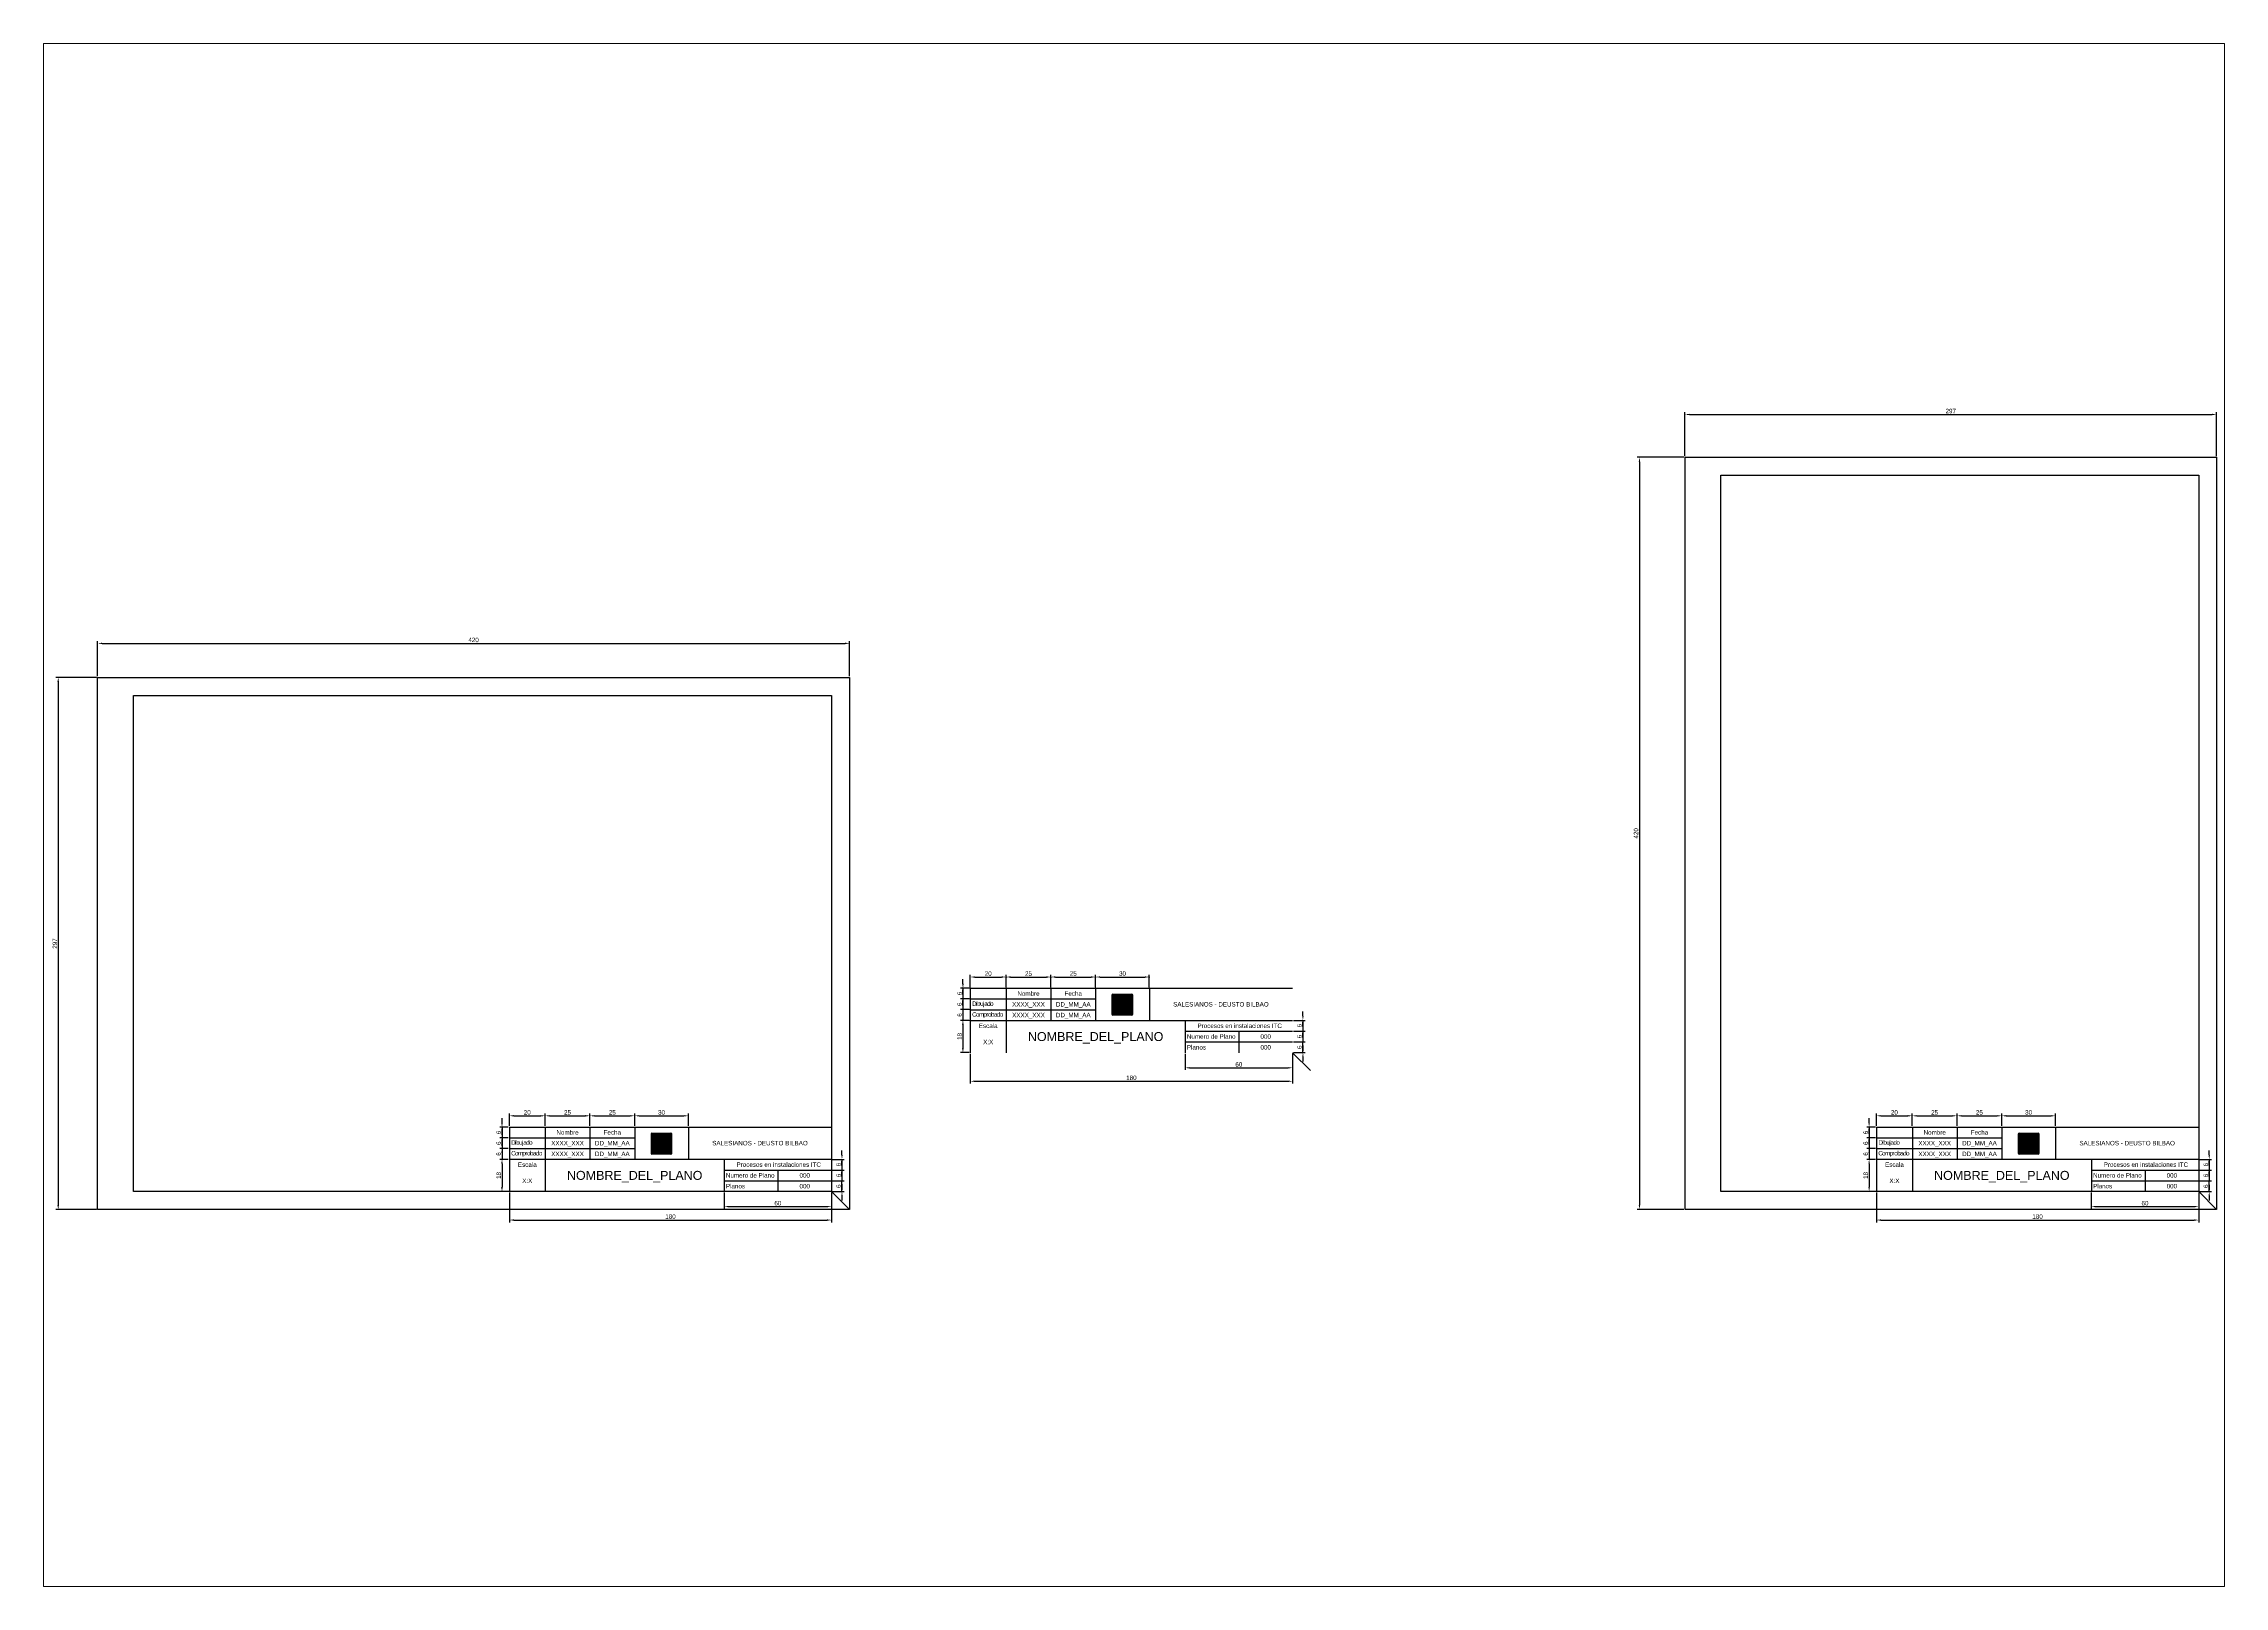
# Paper-space layout 'Presentación1' of a CAD drawing. Header units: millimetres. Extents: x 30 to 267, y 21 to 189.
# The model-space entities are those that its viewports show. They can reach past a viewport. Long polylines and large blocks are cut down to what shows.
import ezdxf
from ezdxf.enums import TextEntityAlignment as Align

# ---------------------------------------------------------------- set-up
doc = ezdxf.new("R2010")
doc.units = ezdxf.units.MM
for name, color, linetype in [('Atributos', 7, 'Continuous'), ('Cajetin', 7, 'Continuous'), ('Cotas', 6, 'Continuous'), ('Logo_SD', 1, 'Continuous'), ('Marco', 7, 'Continuous'), ('Texto_1', 7, 'Continuous'), ('Texto_2', 7, 'Continuous')]:
    doc.layers.add(name, color=color, linetype=linetype)
doc.layers.add('NoImprimir', color=7, linetype='Continuous', plot=False)
doc.styles.get("Standard").update_dxf_attribs({"font": 'arial.ttf'})
doc.dimstyles.new('ISO-25', dxfattribs={"dimtxt": 2.5, "dimasz": 2.5, "dimexe": 1.25, "dimexo": 0.625, "dimtad": 1, "dimtxsty": 'Standard', "dimcen": 2.5, "dimadec": 0, "dimazin": 0, "dimtfac": 1, "dimtmove": 0, "dimatfit": 3, "dimfxl": 1, "dimarcsym": 0})

# ---------------------------------------------------------------- blocks, each defined once
blk = doc.blocks.new('*D0')
at = {"layer": 'Cotas', "color": 0, "lineweight": -2, "transparency": 16777216}
for p, q in [((2316.8, 1815.5), (2316.8, 1818)), ((2320.3, 1813), (2315.5, 1813)), ((2320.3, 1807), (2315.5, 1807)), ((2316.8, 1813), (2316.8, 1807)), ((2316.8, 1804.5), (2316.8, 1802))]:
    blk.add_line(p, q, dxfattribs=at)
at = {"layer": 'Cotas', "color": 0, "transparency": 16777216}
for points in [[(2316.3, 1815.5), (2317.2, 1815.5), (2316.8, 1813)], [(2316.3, 1804.5), (2317.2, 1804.5), (2316.8, 1807)]]:
    blk.add_solid(points, dxfattribs=at)
at = {"layer": 'Texto_1', "color": 0, "transparency": 16777216}
for p in [(2316.8, 1807), (2320.9, 1813), (2320.9, 1807)]:
    blk.add_point(p, dxfattribs=at)
at = {"layer": 'Cotas', "color": 0, "transparency": 16777216, "insert": (2314.9, 1810), "char_height": 2.5, "attachment_point": 5, "rotation": 90}
blk.add_mtext('6', dxfattribs=at)
blk = doc.blocks.new('*D1')
at = {"layer": 'Cotas', "color": 0, "lineweight": -2, "transparency": 16777216}
for p, q in [((2320.3, 1807), (2315.5, 1807)), ((2316.8, 1809.5), (2316.8, 1812)), ((2316.8, 1807), (2316.8, 1801)), ((2320.3, 1801), (2315.5, 1801)), ((2316.8, 1798.5), (2316.8, 1796))]:
    blk.add_line(p, q, dxfattribs=at)
at = {"layer": 'Cotas', "color": 0, "transparency": 16777216}
for points in [[(2316.3, 1809.5), (2317.2, 1809.5), (2316.8, 1807)], [(2316.3, 1798.5), (2317.2, 1798.5), (2316.8, 1801)]]:
    blk.add_solid(points, dxfattribs=at)
at = {"layer": 'Texto_1', "color": 0, "transparency": 16777216}
for p in [(2320.9, 1807), (2316.8, 1801), (2320.9, 1801)]:
    blk.add_point(p, dxfattribs=at)
at = {"layer": 'Cotas', "color": 0, "transparency": 16777216, "insert": (2314.9, 1804), "char_height": 2.5, "attachment_point": 5, "rotation": 90}
blk.add_mtext('6', dxfattribs=at)
blk = doc.blocks.new('*D2')
at = {"layer": 'Cotas', "color": 0, "lineweight": -2, "transparency": 16777216}
for p, q in [((2316.8, 1803.5), (2316.8, 1806)), ((2320.3, 1801), (2315.5, 1801)), ((2320.3, 1795), (2315.5, 1795)), ((2316.8, 1801), (2316.8, 1795)), ((2316.8, 1792.5), (2316.8, 1790))]:
    blk.add_line(p, q, dxfattribs=at)
at = {"layer": 'Cotas', "color": 0, "transparency": 16777216}
for points in [[(2316.3, 1803.5), (2317.2, 1803.5), (2316.8, 1801)], [(2316.3, 1792.5), (2317.2, 1792.5), (2316.8, 1795)]]:
    blk.add_solid(points, dxfattribs=at)
at = {"layer": 'Texto_1', "color": 0, "transparency": 16777216}
for p in [(2316.8, 1795), (2320.9, 1801), (2320.9, 1795)]:
    blk.add_point(p, dxfattribs=at)
at = {"layer": 'Cotas', "color": 0, "transparency": 16777216, "insert": (2314.9, 1798), "char_height": 2.5, "attachment_point": 5, "rotation": 90}
blk.add_mtext('6', dxfattribs=at)
blk = doc.blocks.new('*D3')
at = {"layer": 'Cotas', "color": 0, "lineweight": -2, "transparency": 16777216}
for p, q in [((2320.9, 1813.6), (2320.9, 1820.5)), ((2323.4, 1819.2), (2338.4, 1819.2)), ((2340.9, 1813.6), (2340.9, 1820.5))]:
    blk.add_line(p, q, dxfattribs=at)
at = {"layer": 'Cotas', "color": 0, "transparency": 16777216}
for points in [[(2323.4, 1819.6), (2323.4, 1818.8), (2320.9, 1819.2)], [(2338.4, 1819.6), (2338.4, 1818.8), (2340.9, 1819.2)]]:
    blk.add_solid(points, dxfattribs=at)
at = {"layer": 'Texto_1', "color": 0, "transparency": 16777216}
for p in [(2340.9, 1819.2), (2320.9, 1813), (2340.9, 1813)]:
    blk.add_point(p, dxfattribs=at)
at = {"layer": 'Cotas', "color": 0, "transparency": 16777216, "insert": (2330.9, 1821.1), "char_height": 2.5, "attachment_point": 5}
blk.add_mtext('20', dxfattribs=at)
blk = doc.blocks.new('*D4')
at = {"layer": 'Cotas', "color": 0, "lineweight": -2, "transparency": 16777216}
for p, q in [((2340.9, 1813.6), (2340.9, 1820.5)), ((2343.4, 1819.2), (2363.4, 1819.2)), ((2365.9, 1813.6), (2365.9, 1820.5))]:
    blk.add_line(p, q, dxfattribs=at)
at = {"layer": 'Cotas', "color": 0, "transparency": 16777216}
for points in [[(2343.4, 1819.6), (2343.4, 1818.8), (2340.9, 1819.2)], [(2363.4, 1819.6), (2363.4, 1818.8), (2365.9, 1819.2)]]:
    blk.add_solid(points, dxfattribs=at)
at = {"layer": 'Texto_1', "color": 0, "transparency": 16777216}
for p in [(2365.9, 1819.2), (2340.9, 1813), (2365.9, 1813)]:
    blk.add_point(p, dxfattribs=at)
at = {"layer": 'Cotas', "color": 0, "transparency": 16777216, "insert": (2353.4, 1821.1), "char_height": 2.5, "attachment_point": 5}
blk.add_mtext('25', dxfattribs=at)
blk = doc.blocks.new('*D5')
at = {"layer": 'Cotas', "color": 0, "lineweight": -2, "transparency": 16777216}
for p, q in [((2365.9, 1813.6), (2365.9, 1820.5)), ((2368.4, 1819.2), (2388.4, 1819.2)), ((2390.9, 1813.6), (2390.9, 1820.5))]:
    blk.add_line(p, q, dxfattribs=at)
at = {"layer": 'Cotas', "color": 0, "transparency": 16777216}
for points in [[(2368.4, 1819.6), (2368.4, 1818.8), (2365.9, 1819.2)], [(2388.4, 1819.6), (2388.4, 1818.8), (2390.9, 1819.2)]]:
    blk.add_solid(points, dxfattribs=at)
at = {"layer": 'Texto_1', "color": 0, "transparency": 16777216}
for p in [(2390.9, 1819.2), (2365.9, 1813), (2390.9, 1813)]:
    blk.add_point(p, dxfattribs=at)
at = {"layer": 'Cotas', "color": 0, "transparency": 16777216, "insert": (2378.4, 1821.1), "char_height": 2.5, "attachment_point": 5}
blk.add_mtext('25', dxfattribs=at)
blk = doc.blocks.new('*D6')
at = {"layer": 'Cotas', "color": 0, "lineweight": -2, "transparency": 16777216}
for p, q in [((2390.9, 1813.6), (2390.9, 1820.5)), ((2393.4, 1819.2), (2418.4, 1819.2)), ((2420.9, 1813.6), (2420.9, 1820.5))]:
    blk.add_line(p, q, dxfattribs=at)
at = {"layer": 'Cotas', "color": 0, "transparency": 16777216}
for points in [[(2393.4, 1819.6), (2393.4, 1818.8), (2390.9, 1819.2)], [(2418.4, 1819.6), (2418.4, 1818.8), (2420.9, 1819.2)]]:
    blk.add_solid(points, dxfattribs=at)
at = {"layer": 'Texto_1', "color": 0, "transparency": 16777216}
for p in [(2420.9, 1819.2), (2390.9, 1813), (2420.9, 1813)]:
    blk.add_point(p, dxfattribs=at)
at = {"layer": 'Cotas', "color": 0, "transparency": 16777216, "insert": (2405.9, 1821.1), "char_height": 2.5, "attachment_point": 5}
blk.add_mtext('30', dxfattribs=at)
blk = doc.blocks.new('*D7')
at = {"layer": 'Cotas', "color": 0, "lineweight": -2, "transparency": 16777216}
for p, q in [((2320.3, 1795), (2315.5, 1795)), ((2316.8, 1792.5), (2316.8, 1779.5)), ((2320.3, 1777), (2315.5, 1777))]:
    blk.add_line(p, q, dxfattribs=at)
at = {"layer": 'Cotas', "color": 0, "transparency": 16777216}
for points in [[(2316.3, 1792.5), (2317.2, 1792.5), (2316.8, 1795)], [(2316.3, 1779.5), (2317.2, 1779.5), (2316.8, 1777)]]:
    blk.add_solid(points, dxfattribs=at)
at = {"layer": 'Defpoints', "color": 0, "transparency": 16777216}
for p in [(2320.9, 1795), (2316.8, 1777), (2320.9, 1777)]:
    blk.add_point(p, dxfattribs=at)
at = {"layer": 'Cotas', "color": 0, "transparency": 16777216, "insert": (2314.9, 1786), "char_height": 2.5, "attachment_point": 5, "rotation": 90}
blk.add_mtext('18', dxfattribs=at)
blk = doc.blocks.new('*D8')
at = {"layer": 'Cotas', "color": 0, "lineweight": -2, "transparency": 16777216}
for p, q in [((2320.9, 1776.3), (2320.9, 1759.7)), ((2500.9, 1776.3), (2500.9, 1759.7)), ((2323.4, 1761), (2498.4, 1761))]:
    blk.add_line(p, q, dxfattribs=at)
at = {"layer": 'Cotas', "color": 0, "transparency": 16777216}
for points in [[(2323.4, 1761.4), (2323.4, 1760.6), (2320.9, 1761)], [(2498.4, 1761.4), (2498.4, 1760.6), (2500.9, 1761)]]:
    blk.add_solid(points, dxfattribs=at)
at = {"layer": 'Defpoints', "color": 0, "transparency": 16777216}
for p in [(2320.9, 1777), (2500.9, 1777), (2500.9, 1761)]:
    blk.add_point(p, dxfattribs=at)
at = {"layer": 'Cotas', "color": 0, "transparency": 16777216, "insert": (2410.9, 1762.9), "char_height": 2.5, "attachment_point": 5}
blk.add_mtext('180', dxfattribs=at)
blk = doc.blocks.new('*D9')
at = {"layer": 'Cotas', "color": 0, "lineweight": -2, "transparency": 16777216}
for p, q in [((2440.9, 1776.3), (2440.9, 1767.3)), ((2443.4, 1768.5), (2498.4, 1768.5)), ((2500.9, 1776.3), (2500.9, 1767.3))]:
    blk.add_line(p, q, dxfattribs=at)
at = {"layer": 'Cotas', "color": 0, "transparency": 16777216}
for points in [[(2443.4, 1768.9), (2443.4, 1768.1), (2440.9, 1768.5)], [(2498.4, 1768.9), (2498.4, 1768.1), (2500.9, 1768.5)]]:
    blk.add_solid(points, dxfattribs=at)
at = {"layer": 'Defpoints', "color": 0, "transparency": 16777216}
for p in [(2440.9, 1777), (2500.9, 1777), (2500.9, 1768.5)]:
    blk.add_point(p, dxfattribs=at)
at = {"layer": 'Cotas', "color": 0, "transparency": 16777216, "insert": (2470.9, 1770.4), "char_height": 2.5, "attachment_point": 5}
blk.add_mtext('60', dxfattribs=at)
blk = doc.blocks.new('*D10')
at = {"layer": 'Cotas', "color": 0, "lineweight": -2, "transparency": 16777216}
for p, q in [((2501.5, 1783), (2508, 1783)), ((2506.7, 1785.5), (2506.7, 1788)), ((2506.7, 1777), (2506.7, 1783)), ((2501.5, 1777), (2508, 1777)), ((2506.7, 1774.5), (2506.7, 1772))]:
    blk.add_line(p, q, dxfattribs=at)
at = {"layer": 'Cotas', "color": 0, "transparency": 16777216}
for points in [[(2506.3, 1785.5), (2507.1, 1785.5), (2506.7, 1783)], [(2506.3, 1774.5), (2507.1, 1774.5), (2506.7, 1777)]]:
    blk.add_solid(points, dxfattribs=at)
at = {"layer": 'Defpoints', "color": 0, "transparency": 16777216}
for p in [(2500.9, 1783), (2506.7, 1783), (2500.9, 1777)]:
    blk.add_point(p, dxfattribs=at)
at = {"layer": 'Cotas', "color": 0, "transparency": 16777216, "insert": (2504.8, 1780), "char_height": 2.5, "attachment_point": 5, "rotation": 90}
blk.add_mtext('6', dxfattribs=at)
blk = doc.blocks.new('*D11')
at = {"layer": 'Cotas', "color": 0, "lineweight": -2, "transparency": 16777216}
for p, q in [((2506.7, 1791.5), (2506.7, 1794)), ((2501.5, 1789), (2508, 1789)), ((2501.5, 1783), (2508, 1783)), ((2506.7, 1789), (2506.7, 1783)), ((2506.7, 1780.5), (2506.7, 1778))]:
    blk.add_line(p, q, dxfattribs=at)
at = {"layer": 'Cotas', "color": 0, "transparency": 16777216}
for points in [[(2506.3, 1791.5), (2507.1, 1791.5), (2506.7, 1789)], [(2506.3, 1780.5), (2507.1, 1780.5), (2506.7, 1783)]]:
    blk.add_solid(points, dxfattribs=at)
at = {"layer": 'Defpoints', "color": 0, "transparency": 16777216}
for p in [(2500.9, 1789), (2500.9, 1783), (2506.7, 1783)]:
    blk.add_point(p, dxfattribs=at)
at = {"layer": 'Cotas', "color": 0, "transparency": 16777216, "insert": (2504.8, 1786), "char_height": 2.5, "attachment_point": 5, "rotation": 90}
blk.add_mtext('6', dxfattribs=at)
blk = doc.blocks.new('*D12')
at = {"layer": 'Cotas', "color": 0, "lineweight": -2, "transparency": 16777216}
for p, q in [((2501.5, 1795), (2508, 1795)), ((2506.7, 1797.5), (2506.7, 1800)), ((2506.7, 1795), (2506.7, 1789)), ((2501.5, 1789), (2508, 1789)), ((2506.7, 1786.5), (2506.7, 1784))]:
    blk.add_line(p, q, dxfattribs=at)
at = {"layer": 'Cotas', "color": 0, "transparency": 16777216}
for points in [[(2506.3, 1797.5), (2507.1, 1797.5), (2506.7, 1795)], [(2506.3, 1786.5), (2507.1, 1786.5), (2506.7, 1789)]]:
    blk.add_solid(points, dxfattribs=at)
at = {"layer": 'Defpoints', "color": 0, "transparency": 16777216}
for p in [(2500.9, 1795), (2500.9, 1789), (2506.7, 1789)]:
    blk.add_point(p, dxfattribs=at)
at = {"layer": 'Cotas', "color": 0, "transparency": 16777216, "insert": (2504.8, 1792), "char_height": 2.5, "attachment_point": 5, "rotation": 90}
blk.add_mtext('6', dxfattribs=at)
blk = doc.blocks.new('*D35')
at = {"layer": 'Cotas', "color": 0, "lineweight": -2, "transparency": 16777216}
for p, q in [((2062.8, 1735.4), (2058, 1735.4)), ((2059.3, 1737.9), (2059.3, 1740.4)), ((2059.3, 1735.4), (2059.3, 1729.4)), ((2062.8, 1729.4), (2058, 1729.4)), ((2059.3, 1726.9), (2059.3, 1724.4))]:
    blk.add_line(p, q, dxfattribs=at)
at = {"layer": 'Cotas', "color": 0, "transparency": 16777216}
for points in [[(2058.8, 1737.9), (2059.7, 1737.9), (2059.3, 1735.4)], [(2058.8, 1726.9), (2059.7, 1726.9), (2059.3, 1729.4)]]:
    blk.add_solid(points, dxfattribs=at)
at = {"layer": 'Defpoints', "color": 0, "transparency": 16777216}
for p in [(2063.4, 1735.4), (2059.3, 1729.4), (2063.4, 1729.4)]:
    blk.add_point(p, dxfattribs=at)
at = {"layer": 'Cotas', "color": 0, "transparency": 16777216, "insert": (2057.4, 1732.4), "char_height": 2.5, "attachment_point": 5, "rotation": 90}
blk.add_mtext('6', dxfattribs=at)
blk = doc.blocks.new('*D36')
at = {"layer": 'Cotas', "color": 0, "lineweight": -2, "transparency": 16777216}
for p, q in [((2059.3, 1731.9), (2059.3, 1734.4)), ((2062.8, 1729.4), (2058, 1729.4)), ((2062.8, 1723.4), (2058, 1723.4)), ((2059.3, 1729.4), (2059.3, 1723.4)), ((2059.3, 1720.9), (2059.3, 1718.4))]:
    blk.add_line(p, q, dxfattribs=at)
at = {"layer": 'Cotas', "color": 0, "transparency": 16777216}
for points in [[(2058.8, 1731.9), (2059.7, 1731.9), (2059.3, 1729.4)], [(2058.8, 1720.9), (2059.7, 1720.9), (2059.3, 1723.4)]]:
    blk.add_solid(points, dxfattribs=at)
at = {"layer": 'Defpoints', "color": 0, "transparency": 16777216}
for p in [(2059.3, 1723.4), (2063.4, 1729.4), (2063.4, 1723.4)]:
    blk.add_point(p, dxfattribs=at)
at = {"layer": 'Cotas', "color": 0, "transparency": 16777216, "insert": (2057.4, 1726.4), "char_height": 2.5, "attachment_point": 5, "rotation": 90}
blk.add_mtext('6', dxfattribs=at)
blk = doc.blocks.new('*D37')
at = {"layer": 'Cotas', "color": 0, "lineweight": -2, "transparency": 16777216}
for p, q in [((2062.8, 1723.4), (2058, 1723.4)), ((2059.3, 1725.9), (2059.3, 1728.4)), ((2059.3, 1723.4), (2059.3, 1717.4)), ((2062.8, 1717.4), (2058, 1717.4)), ((2059.3, 1714.9), (2059.3, 1712.4))]:
    blk.add_line(p, q, dxfattribs=at)
at = {"layer": 'Cotas', "color": 0, "transparency": 16777216}
for points in [[(2058.8, 1725.9), (2059.7, 1725.9), (2059.3, 1723.4)], [(2058.8, 1714.9), (2059.7, 1714.9), (2059.3, 1717.4)]]:
    blk.add_solid(points, dxfattribs=at)
at = {"layer": 'Defpoints', "color": 0, "transparency": 16777216}
for p in [(2063.4, 1723.4), (2059.3, 1717.4), (2063.4, 1717.4)]:
    blk.add_point(p, dxfattribs=at)
at = {"layer": 'Cotas', "color": 0, "transparency": 16777216, "insert": (2057.4, 1720.4), "char_height": 2.5, "attachment_point": 5, "rotation": 90}
blk.add_mtext('6', dxfattribs=at)
blk = doc.blocks.new('*D38')
at = {"layer": 'Cotas', "color": 0, "lineweight": -2, "transparency": 16777216}
for p, q in [((2063.4, 1736.1), (2063.4, 1742.9)), ((2083.4, 1736.1), (2083.4, 1742.9)), ((2065.9, 1741.7), (2080.9, 1741.7))]:
    blk.add_line(p, q, dxfattribs=at)
at = {"layer": 'Cotas', "color": 0, "transparency": 16777216}
for points in [[(2065.9, 1742.1), (2065.9, 1741.3), (2063.4, 1741.7)], [(2080.9, 1742.1), (2080.9, 1741.3), (2083.4, 1741.7)]]:
    blk.add_solid(points, dxfattribs=at)
at = {"layer": 'Defpoints', "color": 0, "transparency": 16777216}
for p in [(2063.4, 1735.4), (2083.4, 1741.7), (2083.4, 1735.4)]:
    blk.add_point(p, dxfattribs=at)
at = {"layer": 'Cotas', "color": 0, "transparency": 16777216, "insert": (2073.4, 1743.6), "char_height": 2.5, "attachment_point": 5}
blk.add_mtext('20', dxfattribs=at)
blk = doc.blocks.new('*D32')
at = {"layer": 'Cotas', "color": 0, "lineweight": -2, "transparency": 16777216}
for p, q in [((2083.4, 1736.1), (2083.4, 1742.9)), ((2108.4, 1736.1), (2108.4, 1742.9)), ((2085.9, 1741.7), (2105.9, 1741.7))]:
    blk.add_line(p, q, dxfattribs=at)
at = {"layer": 'Cotas', "color": 0, "transparency": 16777216}
for points in [[(2085.9, 1742.1), (2085.9, 1741.3), (2083.4, 1741.7)], [(2105.9, 1742.1), (2105.9, 1741.3), (2108.4, 1741.7)]]:
    blk.add_solid(points, dxfattribs=at)
at = {"layer": 'Defpoints', "color": 0, "transparency": 16777216}
for p in [(2083.4, 1735.4), (2108.4, 1741.7), (2108.4, 1735.4)]:
    blk.add_point(p, dxfattribs=at)
at = {"layer": 'Cotas', "color": 0, "transparency": 16777216, "insert": (2095.9, 1743.6), "char_height": 2.5, "attachment_point": 5}
blk.add_mtext('25', dxfattribs=at)
blk = doc.blocks.new('*D33')
at = {"layer": 'Cotas', "color": 0, "lineweight": -2, "transparency": 16777216}
for p, q in [((2108.4, 1736.1), (2108.4, 1742.9)), ((2133.4, 1736.1), (2133.4, 1742.9)), ((2110.9, 1741.7), (2130.9, 1741.7))]:
    blk.add_line(p, q, dxfattribs=at)
at = {"layer": 'Cotas', "color": 0, "transparency": 16777216}
for points in [[(2110.9, 1742.1), (2110.9, 1741.3), (2108.4, 1741.7)], [(2130.9, 1742.1), (2130.9, 1741.3), (2133.4, 1741.7)]]:
    blk.add_solid(points, dxfattribs=at)
at = {"layer": 'Defpoints', "color": 0, "transparency": 16777216}
for p in [(2108.4, 1735.4), (2133.4, 1741.7), (2133.4, 1735.4)]:
    blk.add_point(p, dxfattribs=at)
at = {"layer": 'Cotas', "color": 0, "transparency": 16777216, "insert": (2120.9, 1743.6), "char_height": 2.5, "attachment_point": 5}
blk.add_mtext('25', dxfattribs=at)
blk = doc.blocks.new('*D34')
at = {"layer": 'Cotas', "color": 0, "lineweight": -2, "transparency": 16777216}
for p, q in [((2133.4, 1736.1), (2133.4, 1742.9)), ((2163.4, 1736.1), (2163.4, 1742.9)), ((2135.9, 1741.7), (2160.9, 1741.7))]:
    blk.add_line(p, q, dxfattribs=at)
at = {"layer": 'Cotas', "color": 0, "transparency": 16777216}
for points in [[(2135.9, 1742.1), (2135.9, 1741.3), (2133.4, 1741.7)], [(2160.9, 1742.1), (2160.9, 1741.3), (2163.4, 1741.7)]]:
    blk.add_solid(points, dxfattribs=at)
at = {"layer": 'Defpoints', "color": 0, "transparency": 16777216}
for p in [(2133.4, 1735.4), (2163.4, 1741.7), (2163.4, 1735.4)]:
    blk.add_point(p, dxfattribs=at)
at = {"layer": 'Cotas', "color": 0, "transparency": 16777216, "insert": (2148.4, 1743.6), "char_height": 2.5, "attachment_point": 5}
blk.add_mtext('30', dxfattribs=at)
blk = doc.blocks.new('*D26')
at = {"layer": 'Cotas', "color": 0, "lineweight": -2, "transparency": 16777216}
for p, q in [((2062.8, 1717.4), (2058, 1717.4)), ((2059.3, 1714.9), (2059.3, 1701.9)), ((2062.8, 1699.4), (2058, 1699.4))]:
    blk.add_line(p, q, dxfattribs=at)
at = {"layer": 'Cotas', "color": 0, "transparency": 16777216}
for points in [[(2058.8, 1714.9), (2059.7, 1714.9), (2059.3, 1717.4)], [(2058.8, 1701.9), (2059.7, 1701.9), (2059.3, 1699.4)]]:
    blk.add_solid(points, dxfattribs=at)
at = {"layer": 'Defpoints', "color": 0, "transparency": 16777216}
for p in [(2063.4, 1717.4), (2059.3, 1699.4), (2063.4, 1699.4)]:
    blk.add_point(p, dxfattribs=at)
at = {"layer": 'Cotas', "color": 0, "transparency": 16777216, "insert": (2057.4, 1708.4), "char_height": 2.5, "attachment_point": 5, "rotation": 90}
blk.add_mtext('18', dxfattribs=at)
blk = doc.blocks.new('*D27')
at = {"layer": 'Cotas', "color": 0, "lineweight": -2, "transparency": 16777216}
for p, q in [((2063.4, 1698.8), (2063.4, 1682.2)), ((2243.4, 1698.8), (2243.4, 1682.2)), ((2065.9, 1683.5), (2240.9, 1683.5))]:
    blk.add_line(p, q, dxfattribs=at)
at = {"layer": 'Cotas', "color": 0, "transparency": 16777216}
for points in [[(2065.9, 1683.9), (2065.9, 1683.1), (2063.4, 1683.5)], [(2240.9, 1683.9), (2240.9, 1683.1), (2243.4, 1683.5)]]:
    blk.add_solid(points, dxfattribs=at)
at = {"layer": 'Defpoints', "color": 0, "transparency": 16777216}
for p in [(2063.4, 1699.4), (2243.4, 1699.4), (2243.4, 1683.5)]:
    blk.add_point(p, dxfattribs=at)
at = {"layer": 'Cotas', "color": 0, "transparency": 16777216, "insert": (2153.4, 1685.4), "char_height": 2.5, "attachment_point": 5}
blk.add_mtext('180', dxfattribs=at)
blk = doc.blocks.new('*D28')
at = {"layer": 'Cotas', "color": 0, "lineweight": -2, "transparency": 16777216}
for p, q in [((2183.4, 1698.8), (2183.4, 1689.8)), ((2243.4, 1698.8), (2243.4, 1689.8)), ((2185.9, 1691), (2240.9, 1691))]:
    blk.add_line(p, q, dxfattribs=at)
at = {"layer": 'Cotas', "color": 0, "transparency": 16777216}
for points in [[(2185.9, 1691.4), (2185.9, 1690.6), (2183.4, 1691)], [(2240.9, 1691.4), (2240.9, 1690.6), (2243.4, 1691)]]:
    blk.add_solid(points, dxfattribs=at)
at = {"layer": 'Defpoints', "color": 0, "transparency": 16777216}
for p in [(2183.4, 1699.4), (2243.4, 1699.4), (2243.4, 1691)]:
    blk.add_point(p, dxfattribs=at)
at = {"layer": 'Cotas', "color": 0, "transparency": 16777216, "insert": (2213.4, 1692.9), "char_height": 2.5, "attachment_point": 5}
blk.add_mtext('60', dxfattribs=at)
blk = doc.blocks.new('*D29')
at = {"layer": 'Cotas', "color": 0, "lineweight": -2, "transparency": 16777216}
for p, q in [((2249.2, 1707.9), (2249.2, 1710.4)), ((2244, 1705.4), (2250.5, 1705.4)), ((2244, 1699.4), (2250.5, 1699.4)), ((2249.2, 1699.4), (2249.2, 1705.4)), ((2249.2, 1696.9), (2249.2, 1694.4))]:
    blk.add_line(p, q, dxfattribs=at)
at = {"layer": 'Cotas', "color": 0, "transparency": 16777216}
for points in [[(2248.8, 1707.9), (2249.6, 1707.9), (2249.2, 1705.4)], [(2248.8, 1696.9), (2249.6, 1696.9), (2249.2, 1699.4)]]:
    blk.add_solid(points, dxfattribs=at)
at = {"layer": 'Defpoints', "color": 0, "transparency": 16777216}
for p in [(2243.4, 1705.4), (2243.4, 1699.4), (2249.2, 1705.4)]:
    blk.add_point(p, dxfattribs=at)
at = {"layer": 'Cotas', "color": 0, "transparency": 16777216, "insert": (2247.3, 1702.4), "char_height": 2.5, "attachment_point": 5, "rotation": 90}
blk.add_mtext('6', dxfattribs=at)
blk = doc.blocks.new('*D30')
at = {"layer": 'Cotas', "color": 0, "lineweight": -2, "transparency": 16777216}
for p, q in [((2244, 1711.4), (2250.5, 1711.4)), ((2249.2, 1713.9), (2249.2, 1716.4)), ((2249.2, 1711.4), (2249.2, 1705.4)), ((2244, 1705.4), (2250.5, 1705.4)), ((2249.2, 1702.9), (2249.2, 1700.4))]:
    blk.add_line(p, q, dxfattribs=at)
at = {"layer": 'Cotas', "color": 0, "transparency": 16777216}
for points in [[(2248.8, 1713.9), (2249.6, 1713.9), (2249.2, 1711.4)], [(2248.8, 1702.9), (2249.6, 1702.9), (2249.2, 1705.4)]]:
    blk.add_solid(points, dxfattribs=at)
at = {"layer": 'Defpoints', "color": 0, "transparency": 16777216}
for p in [(2243.4, 1711.4), (2243.4, 1705.4), (2249.2, 1705.4)]:
    blk.add_point(p, dxfattribs=at)
at = {"layer": 'Cotas', "color": 0, "transparency": 16777216, "insert": (2247.3, 1708.4), "char_height": 2.5, "attachment_point": 5, "rotation": 90}
blk.add_mtext('6', dxfattribs=at)
blk = doc.blocks.new('*D31')
at = {"layer": 'Cotas', "color": 0, "lineweight": -2, "transparency": 16777216}
for p, q in [((2249.2, 1719.9), (2249.2, 1722.4)), ((2244, 1717.4), (2250.5, 1717.4)), ((2244, 1711.4), (2250.5, 1711.4)), ((2249.2, 1717.4), (2249.2, 1711.4)), ((2249.2, 1708.9), (2249.2, 1706.4))]:
    blk.add_line(p, q, dxfattribs=at)
at = {"layer": 'Cotas', "color": 0, "transparency": 16777216}
for points in [[(2248.8, 1719.9), (2249.6, 1719.9), (2249.2, 1717.4)], [(2248.8, 1708.9), (2249.6, 1708.9), (2249.2, 1711.4)]]:
    blk.add_solid(points, dxfattribs=at)
at = {"layer": 'Defpoints', "color": 0, "transparency": 16777216}
for p in [(2243.4, 1717.4), (2243.4, 1711.4), (2249.2, 1711.4)]:
    blk.add_point(p, dxfattribs=at)
at = {"layer": 'Cotas', "color": 0, "transparency": 16777216, "insert": (2247.3, 1714.4), "char_height": 2.5, "attachment_point": 5, "rotation": 90}
blk.add_mtext('6', dxfattribs=at)
blk = doc.blocks.new('*D39')
at = {"layer": 'Cotas', "color": 0, "lineweight": -2, "transparency": 16777216}
for p, q in [((1833.4, 1987.1), (1833.4, 2006.7)), ((1835.9, 2005.5), (2250.9, 2005.5)), ((2253.4, 1987.1), (2253.4, 2006.7))]:
    blk.add_line(p, q, dxfattribs=at)
at = {"layer": 'Cotas', "color": 0, "transparency": 16777216}
for points in [[(1835.9, 2005.9), (1835.9, 2005.1), (1833.4, 2005.5)], [(2250.9, 2005.9), (2250.9, 2005.1), (2253.4, 2005.5)]]:
    blk.add_solid(points, dxfattribs=at)
at = {"layer": 'Defpoints', "color": 0, "transparency": 16777216}
for p in [(2253.4, 2005.5), (1833.4, 1986.4), (2253.4, 1986.4)]:
    blk.add_point(p, dxfattribs=at)
at = {"layer": 'Cotas', "color": 0, "transparency": 16777216, "insert": (2043.4, 2007.4), "char_height": 2.5, "attachment_point": 5}
blk.add_mtext('420', dxfattribs=at)
blk = doc.blocks.new('*D40')
at = {"layer": 'Cotas', "color": 0, "lineweight": -2, "transparency": 16777216}
for p, q in [((1832.8, 1986.4), (1810.1, 1986.4)), ((1811.4, 1983.9), (1811.4, 1691.9)), ((1832.8, 1689.4), (1810.1, 1689.4))]:
    blk.add_line(p, q, dxfattribs=at)
at = {"layer": 'Cotas', "color": 0, "transparency": 16777216}
for points in [[(1810.9, 1983.9), (1811.8, 1983.9), (1811.4, 1986.4)], [(1810.9, 1691.9), (1811.8, 1691.9), (1811.4, 1689.4)]]:
    blk.add_solid(points, dxfattribs=at)
at = {"layer": 'Defpoints', "color": 0, "transparency": 16777216}
for p in [(1833.4, 1986.4), (1811.4, 1689.4), (1833.4, 1689.4)]:
    blk.add_point(p, dxfattribs=at)
at = {"layer": 'Cotas', "color": 0, "transparency": 16777216, "insert": (1809.5, 1837.9), "char_height": 2.5, "attachment_point": 5, "rotation": 90}
blk.add_mtext('297', dxfattribs=at)
blk = doc.blocks.new('*D50')
at = {"layer": 'Cotas', "color": 0, "lineweight": -2, "transparency": 16777216}
for p, q in [((2826.5, 1735.4), (2821.8, 1735.4)), ((2823, 1737.9), (2823, 1740.4)), ((2823, 1735.4), (2823, 1729.4)), ((2826.5, 1729.4), (2821.8, 1729.4)), ((2823, 1726.9), (2823, 1724.4))]:
    blk.add_line(p, q, dxfattribs=at)
at = {"layer": 'Cotas', "color": 0, "transparency": 16777216}
for points in [[(2822.6, 1737.9), (2823.4, 1737.9), (2823, 1735.4)], [(2822.6, 1726.9), (2823.4, 1726.9), (2823, 1729.4)]]:
    blk.add_solid(points, dxfattribs=at)
at = {"layer": 'Defpoints', "color": 0, "transparency": 16777216}
for p in [(2827.1, 1735.4), (2823, 1729.4), (2827.1, 1729.4)]:
    blk.add_point(p, dxfattribs=at)
at = {"layer": 'Cotas', "color": 0, "transparency": 16777216, "insert": (2821.1, 1732.4), "char_height": 2.5, "attachment_point": 5, "rotation": 90}
blk.add_mtext('6', dxfattribs=at)
blk = doc.blocks.new('*D51')
at = {"layer": 'Cotas', "color": 0, "lineweight": -2, "transparency": 16777216}
for p, q in [((2823, 1731.9), (2823, 1734.4)), ((2826.5, 1729.4), (2821.8, 1729.4)), ((2826.5, 1723.4), (2821.8, 1723.4)), ((2823, 1729.4), (2823, 1723.4)), ((2823, 1720.9), (2823, 1718.4))]:
    blk.add_line(p, q, dxfattribs=at)
at = {"layer": 'Cotas', "color": 0, "transparency": 16777216}
for points in [[(2822.6, 1731.9), (2823.4, 1731.9), (2823, 1729.4)], [(2822.6, 1720.9), (2823.4, 1720.9), (2823, 1723.4)]]:
    blk.add_solid(points, dxfattribs=at)
at = {"layer": 'Defpoints', "color": 0, "transparency": 16777216}
for p in [(2823, 1723.4), (2827.1, 1729.4), (2827.1, 1723.4)]:
    blk.add_point(p, dxfattribs=at)
at = {"layer": 'Cotas', "color": 0, "transparency": 16777216, "insert": (2821.1, 1726.4), "char_height": 2.5, "attachment_point": 5, "rotation": 90}
blk.add_mtext('6', dxfattribs=at)
blk = doc.blocks.new('*D52')
at = {"layer": 'Cotas', "color": 0, "lineweight": -2, "transparency": 16777216}
for p, q in [((2826.5, 1723.4), (2821.8, 1723.4)), ((2823, 1725.9), (2823, 1728.4)), ((2823, 1723.4), (2823, 1717.4)), ((2826.5, 1717.4), (2821.8, 1717.4)), ((2823, 1714.9), (2823, 1712.4))]:
    blk.add_line(p, q, dxfattribs=at)
at = {"layer": 'Cotas', "color": 0, "transparency": 16777216}
for points in [[(2822.6, 1725.9), (2823.4, 1725.9), (2823, 1723.4)], [(2822.6, 1714.9), (2823.4, 1714.9), (2823, 1717.4)]]:
    blk.add_solid(points, dxfattribs=at)
at = {"layer": 'Defpoints', "color": 0, "transparency": 16777216}
for p in [(2827.1, 1723.4), (2823, 1717.4), (2827.1, 1717.4)]:
    blk.add_point(p, dxfattribs=at)
at = {"layer": 'Cotas', "color": 0, "transparency": 16777216, "insert": (2821.1, 1720.4), "char_height": 2.5, "attachment_point": 5, "rotation": 90}
blk.add_mtext('6', dxfattribs=at)
blk = doc.blocks.new('*D53')
at = {"layer": 'Cotas', "color": 0, "lineweight": -2, "transparency": 16777216}
for p, q in [((2827.1, 1736.1), (2827.1, 1742.9)), ((2847.1, 1736.1), (2847.1, 1742.9)), ((2829.6, 1741.7), (2844.6, 1741.7))]:
    blk.add_line(p, q, dxfattribs=at)
at = {"layer": 'Cotas', "color": 0, "transparency": 16777216}
for points in [[(2829.6, 1742.1), (2829.6, 1741.3), (2827.1, 1741.7)], [(2844.6, 1742.1), (2844.6, 1741.3), (2847.1, 1741.7)]]:
    blk.add_solid(points, dxfattribs=at)
at = {"layer": 'Defpoints', "color": 0, "transparency": 16777216}
for p in [(2827.1, 1735.4), (2847.1, 1741.7), (2847.1, 1735.4)]:
    blk.add_point(p, dxfattribs=at)
at = {"layer": 'Cotas', "color": 0, "transparency": 16777216, "insert": (2837.1, 1743.6), "char_height": 2.5, "attachment_point": 5}
blk.add_mtext('20', dxfattribs=at)
blk = doc.blocks.new('*D47')
at = {"layer": 'Cotas', "color": 0, "lineweight": -2, "transparency": 16777216}
for p, q in [((2847.1, 1736.1), (2847.1, 1742.9)), ((2872.1, 1736.1), (2872.1, 1742.9)), ((2849.6, 1741.7), (2869.6, 1741.7))]:
    blk.add_line(p, q, dxfattribs=at)
at = {"layer": 'Cotas', "color": 0, "transparency": 16777216}
for points in [[(2849.6, 1742.1), (2849.6, 1741.3), (2847.1, 1741.7)], [(2869.6, 1742.1), (2869.6, 1741.3), (2872.1, 1741.7)]]:
    blk.add_solid(points, dxfattribs=at)
at = {"layer": 'Defpoints', "color": 0, "transparency": 16777216}
for p in [(2847.1, 1735.4), (2872.1, 1741.7), (2872.1, 1735.4)]:
    blk.add_point(p, dxfattribs=at)
at = {"layer": 'Cotas', "color": 0, "transparency": 16777216, "insert": (2859.6, 1743.6), "char_height": 2.5, "attachment_point": 5}
blk.add_mtext('25', dxfattribs=at)
blk = doc.blocks.new('*D48')
at = {"layer": 'Cotas', "color": 0, "lineweight": -2, "transparency": 16777216}
for p, q in [((2872.1, 1736.1), (2872.1, 1742.9)), ((2897.1, 1736.1), (2897.1, 1742.9)), ((2874.6, 1741.7), (2894.6, 1741.7))]:
    blk.add_line(p, q, dxfattribs=at)
at = {"layer": 'Cotas', "color": 0, "transparency": 16777216}
for points in [[(2874.6, 1742.1), (2874.6, 1741.3), (2872.1, 1741.7)], [(2894.6, 1742.1), (2894.6, 1741.3), (2897.1, 1741.7)]]:
    blk.add_solid(points, dxfattribs=at)
at = {"layer": 'Defpoints', "color": 0, "transparency": 16777216}
for p in [(2872.1, 1735.4), (2897.1, 1741.7), (2897.1, 1735.4)]:
    blk.add_point(p, dxfattribs=at)
at = {"layer": 'Cotas', "color": 0, "transparency": 16777216, "insert": (2884.6, 1743.6), "char_height": 2.5, "attachment_point": 5}
blk.add_mtext('25', dxfattribs=at)
blk = doc.blocks.new('*D49')
at = {"layer": 'Cotas', "color": 0, "lineweight": -2, "transparency": 16777216}
for p, q in [((2897.1, 1736.1), (2897.1, 1742.9)), ((2927.1, 1736.1), (2927.1, 1742.9)), ((2899.6, 1741.7), (2924.6, 1741.7))]:
    blk.add_line(p, q, dxfattribs=at)
at = {"layer": 'Cotas', "color": 0, "transparency": 16777216}
for points in [[(2899.6, 1742.1), (2899.6, 1741.3), (2897.1, 1741.7)], [(2924.6, 1742.1), (2924.6, 1741.3), (2927.1, 1741.7)]]:
    blk.add_solid(points, dxfattribs=at)
at = {"layer": 'Defpoints', "color": 0, "transparency": 16777216}
for p in [(2897.1, 1735.4), (2927.1, 1741.7), (2927.1, 1735.4)]:
    blk.add_point(p, dxfattribs=at)
at = {"layer": 'Cotas', "color": 0, "transparency": 16777216, "insert": (2912.1, 1743.6), "char_height": 2.5, "attachment_point": 5}
blk.add_mtext('30', dxfattribs=at)
blk = doc.blocks.new('*D41')
at = {"layer": 'Cotas', "color": 0, "lineweight": -2, "transparency": 16777216}
for p, q in [((2826.5, 1717.4), (2821.8, 1717.4)), ((2823, 1714.9), (2823, 1701.9)), ((2826.5, 1699.4), (2821.8, 1699.4))]:
    blk.add_line(p, q, dxfattribs=at)
at = {"layer": 'Cotas', "color": 0, "transparency": 16777216}
for points in [[(2822.6, 1714.9), (2823.4, 1714.9), (2823, 1717.4)], [(2822.6, 1701.9), (2823.4, 1701.9), (2823, 1699.4)]]:
    blk.add_solid(points, dxfattribs=at)
at = {"layer": 'Defpoints', "color": 0, "transparency": 16777216}
for p in [(2827.1, 1717.4), (2823, 1699.4), (2827.1, 1699.4)]:
    blk.add_point(p, dxfattribs=at)
at = {"layer": 'Cotas', "color": 0, "transparency": 16777216, "insert": (2821.1, 1708.4), "char_height": 2.5, "attachment_point": 5, "rotation": 90}
blk.add_mtext('18', dxfattribs=at)
blk = doc.blocks.new('*D42')
at = {"layer": 'Cotas', "color": 0, "lineweight": -2, "transparency": 16777216}
for p, q in [((2827.1, 1698.8), (2827.1, 1682.2)), ((3007.1, 1698.8), (3007.1, 1682.2)), ((2829.6, 1683.5), (3004.6, 1683.5))]:
    blk.add_line(p, q, dxfattribs=at)
at = {"layer": 'Cotas', "color": 0, "transparency": 16777216}
for points in [[(2829.6, 1683.9), (2829.6, 1683.1), (2827.1, 1683.5)], [(3004.6, 1683.9), (3004.6, 1683.1), (3007.1, 1683.5)]]:
    blk.add_solid(points, dxfattribs=at)
at = {"layer": 'Defpoints', "color": 0, "transparency": 16777216}
for p in [(2827.1, 1699.4), (3007.1, 1699.4), (3007.1, 1683.5)]:
    blk.add_point(p, dxfattribs=at)
at = {"layer": 'Cotas', "color": 0, "transparency": 16777216, "insert": (2917.1, 1685.4), "char_height": 2.5, "attachment_point": 5}
blk.add_mtext('180', dxfattribs=at)
blk = doc.blocks.new('*D43')
at = {"layer": 'Cotas', "color": 0, "lineweight": -2, "transparency": 16777216}
for p, q in [((2947.1, 1698.8), (2947.1, 1689.8)), ((3007.1, 1698.8), (3007.1, 1689.8)), ((2949.6, 1691), (3004.6, 1691))]:
    blk.add_line(p, q, dxfattribs=at)
at = {"layer": 'Cotas', "color": 0, "transparency": 16777216}
for points in [[(2949.6, 1691.4), (2949.6, 1690.6), (2947.1, 1691)], [(3004.6, 1691.4), (3004.6, 1690.6), (3007.1, 1691)]]:
    blk.add_solid(points, dxfattribs=at)
at = {"layer": 'Defpoints', "color": 0, "transparency": 16777216}
for p in [(2947.1, 1699.4), (3007.1, 1699.4), (3007.1, 1691)]:
    blk.add_point(p, dxfattribs=at)
at = {"layer": 'Cotas', "color": 0, "transparency": 16777216, "insert": (2977.1, 1692.9), "char_height": 2.5, "attachment_point": 5}
blk.add_mtext('60', dxfattribs=at)
blk = doc.blocks.new('*D44')
at = {"layer": 'Cotas', "color": 0, "lineweight": -2, "transparency": 16777216}
for p, q in [((3013, 1707.9), (3013, 1710.4)), ((3007.8, 1705.4), (3014.2, 1705.4)), ((3007.8, 1699.4), (3014.2, 1699.4)), ((3013, 1699.4), (3013, 1705.4)), ((3013, 1696.9), (3013, 1694.4))]:
    blk.add_line(p, q, dxfattribs=at)
at = {"layer": 'Cotas', "color": 0, "transparency": 16777216}
for points in [[(3012.6, 1707.9), (3013.4, 1707.9), (3013, 1705.4)], [(3012.6, 1696.9), (3013.4, 1696.9), (3013, 1699.4)]]:
    blk.add_solid(points, dxfattribs=at)
at = {"layer": 'Defpoints', "color": 0, "transparency": 16777216}
for p in [(3007.1, 1705.4), (3007.1, 1699.4), (3013, 1705.4)]:
    blk.add_point(p, dxfattribs=at)
at = {"layer": 'Cotas', "color": 0, "transparency": 16777216, "insert": (3011.1, 1702.4), "char_height": 2.5, "attachment_point": 5, "rotation": 90}
blk.add_mtext('6', dxfattribs=at)
blk = doc.blocks.new('*D45')
at = {"layer": 'Cotas', "color": 0, "lineweight": -2, "transparency": 16777216}
for p, q in [((3007.8, 1711.4), (3014.2, 1711.4)), ((3013, 1713.9), (3013, 1716.4)), ((3013, 1711.4), (3013, 1705.4)), ((3007.8, 1705.4), (3014.2, 1705.4)), ((3013, 1702.9), (3013, 1700.4))]:
    blk.add_line(p, q, dxfattribs=at)
at = {"layer": 'Cotas', "color": 0, "transparency": 16777216}
for points in [[(3012.6, 1713.9), (3013.4, 1713.9), (3013, 1711.4)], [(3012.6, 1702.9), (3013.4, 1702.9), (3013, 1705.4)]]:
    blk.add_solid(points, dxfattribs=at)
at = {"layer": 'Defpoints', "color": 0, "transparency": 16777216}
for p in [(3007.1, 1711.4), (3007.1, 1705.4), (3013, 1705.4)]:
    blk.add_point(p, dxfattribs=at)
at = {"layer": 'Cotas', "color": 0, "transparency": 16777216, "insert": (3011.1, 1708.4), "char_height": 2.5, "attachment_point": 5, "rotation": 90}
blk.add_mtext('6', dxfattribs=at)
blk = doc.blocks.new('*D46')
at = {"layer": 'Cotas', "color": 0, "lineweight": -2, "transparency": 16777216}
for p, q in [((3013, 1719.9), (3013, 1722.4)), ((3007.8, 1717.4), (3014.2, 1717.4)), ((3007.8, 1711.4), (3014.2, 1711.4)), ((3013, 1717.4), (3013, 1711.4)), ((3013, 1708.9), (3013, 1706.4))]:
    blk.add_line(p, q, dxfattribs=at)
at = {"layer": 'Cotas', "color": 0, "transparency": 16777216}
for points in [[(3012.6, 1719.9), (3013.4, 1719.9), (3013, 1717.4)], [(3012.6, 1708.9), (3013.4, 1708.9), (3013, 1711.4)]]:
    blk.add_solid(points, dxfattribs=at)
at = {"layer": 'Defpoints', "color": 0, "transparency": 16777216}
for p in [(3007.1, 1717.4), (3007.1, 1711.4), (3013, 1711.4)]:
    blk.add_point(p, dxfattribs=at)
at = {"layer": 'Cotas', "color": 0, "transparency": 16777216, "insert": (3011.1, 1714.4), "char_height": 2.5, "attachment_point": 5, "rotation": 90}
blk.add_mtext('6', dxfattribs=at)
blk = doc.blocks.new('*D54')
at = {"layer": 'Cotas', "color": 0, "lineweight": -2, "transparency": 16777216}
for p, q in [((2720.1, 2110.1), (2720.1, 2134.5)), ((2722.6, 2133.3), (3014.6, 2133.3)), ((3017.1, 2110.1), (3017.1, 2134.5))]:
    blk.add_line(p, q, dxfattribs=at)
at = {"layer": 'Cotas', "color": 0, "transparency": 16777216}
for points in [[(2722.6, 2133.7), (2722.6, 2132.9), (2720.1, 2133.3)], [(3014.6, 2133.7), (3014.6, 2132.9), (3017.1, 2133.3)]]:
    blk.add_solid(points, dxfattribs=at)
at = {"layer": 'Defpoints', "color": 0, "transparency": 16777216}
for p in [(3017.1, 2133.3), (2720.1, 2109.4), (3017.1, 2109.4)]:
    blk.add_point(p, dxfattribs=at)
at = {"layer": 'Cotas', "color": 0, "transparency": 16777216, "insert": (2868.6, 2135.2), "char_height": 2.5, "attachment_point": 5}
blk.add_mtext('297', dxfattribs=at)
blk = doc.blocks.new('*D55')
at = {"layer": 'Cotas', "color": 0, "lineweight": -2, "transparency": 16777216}
for p, q in [((2719.5, 2109.4), (2693.5, 2109.4)), ((2694.7, 2106.9), (2694.7, 1691.9)), ((2719.5, 1689.4), (2693.5, 1689.4))]:
    blk.add_line(p, q, dxfattribs=at)
at = {"layer": 'Cotas', "color": 0, "transparency": 16777216}
for points in [[(2694.3, 2106.9), (2695.1, 2106.9), (2694.7, 2109.4)], [(2694.3, 1691.9), (2695.1, 1691.9), (2694.7, 1689.4)]]:
    blk.add_solid(points, dxfattribs=at)
at = {"layer": 'Defpoints', "color": 0, "transparency": 16777216}
for p in [(2720.1, 2109.4), (2694.7, 1689.4), (2720.1, 1689.4)]:
    blk.add_point(p, dxfattribs=at)
at = {"layer": 'Cotas', "color": 0, "transparency": 16777216, "insert": (2692.8, 1899.4), "char_height": 2.5, "attachment_point": 5, "rotation": 90}
blk.add_mtext('420', dxfattribs=at)

msp = doc.modelspace()

# ---------------------------------------------------------------- hatches: boundary and pattern name
at = {"layer": 'Logo_SD'}
h = msp.add_hatch(color=1, dxfattribs=at)
h.dxf.hatch_style = 1
h.paths.add_polyline_path([(2400.037, 1798.385, 0.41421356), (2400.568, 1797.854), (2411.194, 1797.854, 0.41421356), (2411.725, 1798.385), (2411.725, 1801.838), (2411.725, 1809.011, 0.41421356), (2411.194, 1809.542), (2400.568, 1809.542, 0.41421356), (2400.037, 1809.011)])
h.paths.add_polyline_path([(2403.49, 1805.558, -1), (2401.896, 1805.558, -1)], flags=16)
h.paths.add_polyline_path([(2405.881, 1807.151), (2411.194, 1801.838), (2410.255, 1800.899), (2409.202, 1801.952), (2409.202, 1798.385), (2407.873, 1798.385), (2407.873, 1803.281), (2406.545, 1804.609), (2406.545, 1798.385), (2405.217, 1798.385), (2405.217, 1804.609), (2403.889, 1803.281), (2403.889, 1798.385), (2402.56, 1798.385), (2402.56, 1801.952), (2401.507, 1800.899), (2400.568, 1801.838)], flags=16)
h.paths.add_polyline_path([(2405.084, 1808.214, -1), (2406.678, 1808.214, -1)], flags=16)
h.paths.add_polyline_path([(2409.866, 1805.558, -1), (2408.272, 1805.558, -1)], flags=16)
at = {"layer": 'Logo_SD', "true_color": 0xffffff}
h = msp.add_hatch(color=7, dxfattribs=at)
h.dxf.hatch_style = 1
h.paths.add_polyline_path([(2406.678, 1808.214, 1), (2405.084, 1808.214, 1)])
h.paths.add_polyline_path([(2403.49, 1805.558, 1), (2401.896, 1805.558, 1)], flags=17)
h.paths.add_polyline_path([(2408.272, 1805.558, 1), (2409.866, 1805.558, 1)], flags=17)
h.paths.add_polyline_path([(2405.881, 1807.151), (2400.568, 1801.838), (2401.507, 1800.899), (2402.56, 1801.952), (2402.56, 1798.385), (2403.889, 1798.385), (2403.889, 1803.281), (2405.217, 1804.609), (2405.217, 1798.385), (2406.545, 1798.385), (2406.545, 1804.609), (2407.873, 1803.281), (2407.873, 1798.385), (2409.202, 1798.385), (2409.202, 1801.952), (2410.255, 1800.899), (2411.194, 1801.838)])
at = {"layer": 'Logo_SD'}
h = msp.add_hatch(color=1, dxfattribs=at)
h.dxf.hatch_style = 1
h.paths.add_polyline_path([(2142.53, 1720.873, 0.41421356), (2143.061, 1720.342), (2153.688, 1720.342, 0.41421356), (2154.219, 1720.873), (2154.219, 1724.327), (2154.219, 1731.499, 0.41421356), (2153.688, 1732.031), (2143.061, 1732.031, 0.41421356), (2142.53, 1731.499)])
h.paths.add_polyline_path([(2145.984, 1728.046, -1), (2144.39, 1728.046, -1)], flags=16)
h.paths.add_polyline_path([(2148.375, 1729.64), (2153.688, 1724.327), (2152.748, 1723.387), (2151.695, 1724.441), (2151.695, 1720.873), (2150.367, 1720.873), (2150.367, 1725.769), (2149.039, 1727.097), (2149.039, 1720.873), (2147.71, 1720.873), (2147.71, 1727.097), (2146.382, 1725.769), (2146.382, 1720.873), (2145.054, 1720.873), (2145.054, 1724.441), (2144.001, 1723.387), (2143.061, 1724.327)], flags=16)
h.paths.add_polyline_path([(2147.578, 1730.702, -1), (2149.172, 1730.702, -1)], flags=16)
h.paths.add_polyline_path([(2152.359, 1728.046, -1), (2150.765, 1728.046, -1)], flags=16)
at = {"layer": 'Logo_SD', "true_color": 0xffffff}
h = msp.add_hatch(color=7, dxfattribs=at)
h.dxf.hatch_style = 1
h.paths.add_polyline_path([(2149.172, 1730.702, 1), (2147.578, 1730.702, 1)])
h.paths.add_polyline_path([(2145.984, 1728.046, 1), (2144.39, 1728.046, 1)], flags=17)
h.paths.add_polyline_path([(2150.765, 1728.046, 1), (2152.359, 1728.046, 1)], flags=17)
h.paths.add_polyline_path([(2148.375, 1729.64), (2143.061, 1724.327), (2144.001, 1723.387), (2145.054, 1724.441), (2145.054, 1720.873), (2146.382, 1720.873), (2146.382, 1725.769), (2147.71, 1727.097), (2147.71, 1720.873), (2149.039, 1720.873), (2149.039, 1727.097), (2150.367, 1725.769), (2150.367, 1720.873), (2151.695, 1720.873), (2151.695, 1724.441), (2152.748, 1723.387), (2153.688, 1724.327)])
at = {"layer": 'Logo_SD'}
h = msp.add_hatch(color=1, dxfattribs=at)
h.dxf.hatch_style = 1
h.paths.add_polyline_path([(2906.277, 1720.873, 0.41421356), (2906.809, 1720.342), (2917.435, 1720.342, 0.41421356), (2917.966, 1720.873), (2917.966, 1724.327), (2917.966, 1731.499, 0.41421356), (2917.435, 1732.031), (2906.809, 1732.031, 0.41421356), (2906.277, 1731.499)])
h.paths.add_polyline_path([(2909.731, 1728.046, -1), (2908.137, 1728.046, -1)], flags=16)
h.paths.add_polyline_path([(2912.122, 1729.64), (2917.435, 1724.327), (2916.496, 1723.387), (2915.442, 1724.441), (2915.442, 1720.873), (2914.114, 1720.873), (2914.114, 1725.769), (2912.786, 1727.097), (2912.786, 1720.873), (2911.458, 1720.873), (2911.458, 1727.097), (2910.129, 1725.769), (2910.129, 1720.873), (2908.801, 1720.873), (2908.801, 1724.441), (2907.748, 1723.387), (2906.809, 1724.327)], flags=16)
h.paths.add_polyline_path([(2911.325, 1730.702, -1), (2912.919, 1730.702, -1)], flags=16)
h.paths.add_polyline_path([(2916.107, 1728.046, -1), (2914.513, 1728.046, -1)], flags=16)
at = {"layer": 'Logo_SD', "true_color": 0xffffff}
h = msp.add_hatch(color=7, dxfattribs=at)
h.dxf.hatch_style = 1
h.paths.add_polyline_path([(2912.919, 1730.702, 1), (2911.325, 1730.702, 1)])
h.paths.add_polyline_path([(2909.731, 1728.046, 1), (2908.137, 1728.046, 1)], flags=17)
h.paths.add_polyline_path([(2914.513, 1728.046, 1), (2916.107, 1728.046, 1)], flags=17)
h.paths.add_polyline_path([(2912.122, 1729.64), (2906.809, 1724.327), (2907.748, 1723.387), (2908.801, 1724.441), (2908.801, 1720.873), (2910.129, 1720.873), (2910.129, 1725.769), (2911.458, 1727.097), (2911.458, 1720.873), (2912.786, 1720.873), (2912.786, 1727.097), (2914.114, 1725.769), (2914.114, 1720.873), (2915.442, 1720.873), (2915.442, 1724.441), (2916.496, 1723.387), (2917.435, 1724.327)])

# ---------------------------------------------------------------- linework, layer by layer
at = {"layer": 'Cajetin'}
for p, q in [((2320.905, 1812.952), (2500.905, 1812.952)), ((2320.905, 1812.952), (2320.905, 1776.952)), ((2320.905, 1806.952), (2390.905, 1806.952)), ((2340.905, 1812.952), (2340.905, 1776.952)), ((2365.905, 1812.952), (2365.905, 1794.952)), ((2390.905, 1812.952), (2390.905, 1794.952)), ((2420.905, 1812.952), (2420.905, 1794.952)), ((2320.905, 1800.952), (2390.905, 1800.952)), ((2320.905, 1794.952), (2500.905, 1794.952)), ((2440.905, 1794.952), (2440.905, 1776.952)), ((2440.905, 1788.952), (2500.905, 1788.952)), ((2440.905, 1782.952), (2500.905, 1782.952)), ((2063.399, 1735.44), (2243.399, 1735.44)), ((2063.399, 1735.44), (2063.399, 1699.44)), ((2083.399, 1735.44), (2083.399, 1699.44)), ((2108.399, 1735.44), (2108.399, 1717.44)), ((2133.399, 1735.44), (2133.399, 1717.44)), ((2163.399, 1735.44), (2163.399, 1717.44)), ((2827.146, 1735.44), (3007.146, 1735.44)), ((2827.146, 1735.44), (2827.146, 1699.44)), ((2847.146, 1735.44), (2847.146, 1699.44)), ((2872.146, 1735.44), (2872.146, 1717.44)), ((2897.146, 1735.44), (2897.146, 1717.44)), ((2927.146, 1735.44), (2927.146, 1717.44)), ((2063.399, 1729.44), (2133.399, 1729.44)), ((2063.399, 1723.44), (2133.399, 1723.44)), ((2827.146, 1729.44), (2897.146, 1729.44)), ((2827.146, 1723.44), (2897.146, 1723.44)), ((2063.399, 1717.44), (2243.399, 1717.44)), ((2183.399, 1717.44), (2183.399, 1699.44)), ((2183.399, 1711.44), (2243.399, 1711.44)), ((2827.146, 1717.44), (3007.146, 1717.44)), ((2947.146, 1717.44), (2947.146, 1699.44)), ((2947.146, 1711.44), (3007.146, 1711.44)), ((2183.399, 1705.44), (2243.399, 1705.44)), ((2947.146, 1705.44), (3007.146, 1705.44))]:
    msp.add_line(p, q, dxfattribs=at)
at = {"layer": 'Logo_SD'}
for p, q in [((2400.037, 1809.011), (2400.037, 1798.385)), ((2400.568, 1809.542), (2411.194, 1809.542)), ((2400.568, 1801.838), (2405.881, 1807.151)), ((2403.889, 1803.281), (2405.217, 1804.609)), ((2403.889, 1803.281), (2403.889, 1798.385)), ((2405.217, 1804.609), (2405.217, 1798.385)), ((2405.881, 1807.151), (2411.194, 1801.838)), ((2406.545, 1804.609), (2407.873, 1803.281)), ((2406.545, 1804.609), (2406.545, 1798.385)), ((2407.873, 1803.281), (2407.873, 1798.385)), ((2411.725, 1801.838), (2411.725, 1809.011)), ((2401.507, 1800.899), (2400.568, 1801.838)), ((2411.194, 1797.854), (2400.568, 1797.854)), ((2401.507, 1800.899), (2402.56, 1801.952)), ((2402.56, 1801.952), (2402.56, 1798.385)), ((2402.56, 1798.385), (2403.889, 1798.385)), ((2405.217, 1798.385), (2406.545, 1798.385)), ((2407.873, 1798.385), (2409.202, 1798.385)), ((2409.202, 1801.952), (2410.255, 1800.899)), ((2409.202, 1801.952), (2409.202, 1798.385)), ((2410.255, 1800.899), (2411.194, 1801.838)), ((2411.725, 1798.385), (2411.725, 1801.838)), ((2142.53, 1731.499), (2142.53, 1720.873)), ((2143.061, 1732.031), (2153.688, 1732.031)), ((2154.219, 1724.327), (2154.219, 1731.499)), ((2906.277, 1731.499), (2906.277, 1720.873)), ((2906.809, 1732.031), (2917.435, 1732.031)), ((2917.966, 1724.327), (2917.966, 1731.499)), ((2143.061, 1724.327), (2148.375, 1729.64)), ((2144.001, 1723.387), (2143.061, 1724.327)), ((2153.688, 1720.342), (2143.061, 1720.342)), ((2144.001, 1723.387), (2145.054, 1724.441)), ((2145.054, 1724.441), (2145.054, 1720.873)), ((2145.054, 1720.873), (2146.382, 1720.873)), ((2146.382, 1725.769), (2147.71, 1727.097)), ((2146.382, 1725.769), (2146.382, 1720.873)), ((2147.71, 1727.097), (2147.71, 1720.873)), ((2147.71, 1720.873), (2149.039, 1720.873)), ((2148.375, 1729.64), (2153.688, 1724.327)), ((2149.039, 1727.097), (2150.367, 1725.769)), ((2149.039, 1727.097), (2149.039, 1720.873)), ((2150.367, 1725.769), (2150.367, 1720.873)), ((2150.367, 1720.873), (2151.695, 1720.873)), ((2151.695, 1724.441), (2152.748, 1723.387)), ((2151.695, 1724.441), (2151.695, 1720.873)), ((2152.748, 1723.387), (2153.688, 1724.327)), ((2154.219, 1720.873), (2154.219, 1724.327)), ((2906.809, 1724.327), (2912.122, 1729.64)), ((2907.748, 1723.387), (2906.809, 1724.327)), ((2917.435, 1720.342), (2906.809, 1720.342)), ((2907.748, 1723.387), (2908.801, 1724.441)), ((2908.801, 1724.441), (2908.801, 1720.873)), ((2908.801, 1720.873), (2910.129, 1720.873)), ((2910.129, 1725.769), (2911.458, 1727.097)), ((2910.129, 1725.769), (2910.129, 1720.873)), ((2911.458, 1727.097), (2911.458, 1720.873)), ((2911.458, 1720.873), (2912.786, 1720.873)), ((2912.122, 1729.64), (2917.435, 1724.327)), ((2912.786, 1727.097), (2914.114, 1725.769)), ((2912.786, 1727.097), (2912.786, 1720.873)), ((2914.114, 1725.769), (2914.114, 1720.873)), ((2914.114, 1720.873), (2915.442, 1720.873)), ((2915.442, 1724.441), (2916.496, 1723.387)), ((2915.442, 1724.441), (2915.442, 1720.873)), ((2916.496, 1723.387), (2917.435, 1724.327)), ((2917.966, 1720.873), (2917.966, 1724.327))]:
    msp.add_line(p, q, dxfattribs=at)
for centre in [(2402.693, 1805.558), (2405.881, 1808.214), (2409.069, 1805.558), (2148.375, 1730.702), (2912.122, 1730.702), (2145.187, 1728.046), (2151.562, 1728.046), (2908.934, 1728.046), (2915.31, 1728.046)]:
    msp.add_circle(centre, 0.797, dxfattribs=at)
for centre, start, end in [((2400.568, 1809.011), 90, 180), ((2411.194, 1809.011), 0, 90), ((2400.568, 1798.385), 180, 270), ((2411.194, 1798.385), 270, 0), ((2143.061, 1731.499), 90, 180), ((2153.688, 1731.499), 0, 90), ((2906.809, 1731.499), 90, 180), ((2917.435, 1731.499), 0, 90), ((2143.061, 1720.873), 180, 270), ((2153.688, 1720.873), 270, 0), ((2906.809, 1720.873), 180, 270), ((2917.435, 1720.873), 270, 0)]:
    msp.add_arc(centre, 0.531, start, end, dxfattribs=at)
at = {"layer": 'Marco'}
for points in [[(3007.146, 2099.44), (3007.146, 1699.44), (2740.146, 1699.44), (2740.146, 2099.44)], [(1853.399, 1699.44), (1853.399, 1976.44), (2243.399, 1976.44), (2243.399, 1699.44)]]:
    msp.add_lwpolyline(points, close=True, dxfattribs=at)
at = {"layer": 'NoImprimir'}
for p, q in [((2470.905, 1788.952), (2470.905, 1776.952)), ((2500.905, 1776.952), (2510.905, 1766.952)), ((2213.399, 1711.44), (2213.399, 1699.44)), ((2977.146, 1711.44), (2977.146, 1699.44)), ((2243.399, 1699.44), (2253.399, 1689.44)), ((3007.146, 1699.44), (3017.146, 1689.44))]:
    msp.add_line(p, q, dxfattribs=at)
for points in [[(3017.146, 2109.44), (3017.146, 1689.44), (2720.146, 1689.44), (2720.146, 2109.44)], [(1833.399, 1689.44), (1833.399, 1986.44), (2253.399, 1986.44), (2253.399, 1689.44)]]:
    msp.add_lwpolyline(points, close=True, dxfattribs=at)

# ---------------------------------------------------------------- texts
at = {"layer": 'Atributos'}
for tag, text, height, p in [('XXXX_XXX', 'Xavier', 2.5, (2353.405, 1803.952)), ('DD_MM_AA', '', 2.5, (2378.405, 1803.952)), ('XXXX_XXX', '', 2.5, (2353.405, 1797.952)), ('DD_MM_AA', '', 2.5, (2378.405, 1797.952)), ('X:X', '', 2.5, (2330.905, 1782.952)), ('NOMBRE_DEL_PLANO', '', 5, (2390.905, 1785.952)), ('000', '', 2.5, (2485.905, 1785.952)), ('000', '', 2.5, (2485.905, 1779.952)), ('XXXX_XXX', 'Xavier', 2.5, (2095.899, 1726.44)), ('XXXX_XXX', '', 2.5, (2095.899, 1720.44)), ('DD_MM_AA', '', 2.5, (2120.899, 1726.44)), ('DD_MM_AA', '', 2.5, (2120.899, 1720.44)), ('XXXX_XXX', 'Xavier', 2.5, (2859.646, 1726.44)), ('XXXX_XXX', '', 2.5, (2859.646, 1720.44)), ('DD_MM_AA', '', 2.5, (2884.646, 1726.44)), ('DD_MM_AA', '', 2.5, (2884.646, 1720.44)), ('X:X', '', 2.5, (2073.399, 1705.44)), ('NOMBRE_DEL_PLANO', '', 5, (2133.399, 1708.44)), ('000', '', 2.5, (2228.399, 1708.44)), ('X:X', '', 2.5, (2837.146, 1705.44)), ('NOMBRE_DEL_PLANO', '', 5, (2897.146, 1708.44)), ('000', '', 2.5, (2992.146, 1708.44)), ('000', '', 2.5, (2228.399, 1702.44)), ('000', '', 2.5, (2992.146, 1702.44))]:
    msp.add_attdef(tag, text=text, height=height, dxfattribs=at).set_placement(p, align=Align.MIDDLE_CENTER)
at = {"layer": 'NoImprimir', "char_height": 2.5, "attachment_point": 4}
for s, insert in [(' Numero de Plano', (2440.905, 1785.952)), (' Planos', (2440.905, 1779.952)), (' Numero de Plano', (2183.399, 1708.44)), (' Numero de Plano', (2947.146, 1708.44)), (' Planos', (2183.399, 1702.44)), (' Planos', (2947.146, 1702.44))]:
    msp.add_mtext_dynamic_manual_height_columns(s, width=30, gutter_width=12.5, heights=[0], dxfattribs=dict(at, insert=insert))
at = {"layer": 'Texto_1', "char_height": 2.5}
for s, width, insert, attachment_point in [('\\pxqc;Nombre', 25, (2365.905, 1809.952), 6), ('\\pxqc;Fecha', 25, (2390.905, 1809.952), 6), ('SALESIANOS - DEUSTO BILBAO', 80, (2460.905, 1803.952), 5), ('Escala', 20, (2330.905, 1791.952), 5), (' Procesos en instalaciones ITC', 60, (2470.905, 1791.952), 5), ('\\pxqc;Nombre', 25, (2108.399, 1732.44), 6), ('\\pxqc;Fecha', 25, (2133.399, 1732.44), 6), ('\\pxqc;Nombre', 25, (2872.146, 1732.44), 6), ('\\pxqc;Fecha', 25, (2897.146, 1732.44), 6), ('SALESIANOS - DEUSTO BILBAO', 80, (2203.399, 1726.44), 5), ('SALESIANOS - DEUSTO BILBAO', 80, (2967.146, 1726.44), 5), ('Escala', 20, (2073.399, 1714.44), 5), (' Procesos en instalaciones ITC', 60, (2213.399, 1714.44), 5), ('Escala', 20, (2837.146, 1714.44), 5), (' Procesos en instalaciones ITC', 60, (2977.146, 1714.44), 5)]:
    msp.add_mtext_dynamic_manual_height_columns(s, width=width, gutter_width=12.5, heights=[0], dxfattribs=dict(at, insert=insert, attachment_point=attachment_point))
at = {"layer": 'Texto_2', "char_height": 2.5, "attachment_point": 4}
for s, insert in [('\\pxi0.4;{\\T0.8;Dibujado}', (2320.905, 1803.952)), ('\\pxi0.4;{\\T0.8;Comprobado}', (2320.905, 1797.952)), ('\\pxi0.4;{\\T0.8;Comprobado}', (2063.399, 1720.44)), ('\\pxi0.4;{\\T0.8;Dibujado}', (2063.399, 1726.44)), ('\\pxi0.4;{\\T0.8;Comprobado}', (2827.146, 1720.44)), ('\\pxi0.4;{\\T0.8;Dibujado}', (2827.146, 1726.44))]:
    msp.add_mtext_dynamic_manual_height_columns(s, width=20, gutter_width=12.5, heights=[0], dxfattribs=dict(at, insert=insert))

# ---------------------------------------------------------------- dimensions: what is measured, and where the dimension line sits
at = {"layer": 'Cotas'}
for base, p1, p2, picture, middle in [((3017.146, 2133.271), (2720.146, 2109.44), (3017.146, 2109.44), '*D54', (2868.646, 2135.172)), ((2253.399, 2005.486), (1833.399, 1986.44), (2253.399, 1986.44), '*D39', (2043.399, 2007.387)), ((2340.905, 1819.201), (2320.905, 1812.952), (2340.905, 1812.952), '*D3', (2330.905, 1821.103)), ((2365.905, 1819.201), (2340.905, 1812.952), (2365.905, 1812.952), '*D4', (2353.405, 1821.103)), ((2390.905, 1819.201), (2365.905, 1812.952), (2390.905, 1812.952), '*D5', (2378.405, 1821.103)), ((2420.905, 1819.201), (2390.905, 1812.952), (2420.905, 1812.952), '*D6', (2405.905, 1821.104)), ((2500.905, 1760.988), (2320.905, 1776.952), (2500.905, 1776.952), '*D8', (2410.905, 1762.889)), ((2500.905, 1768.523), (2440.905, 1776.952), (2500.905, 1776.952), '*D9', (2470.905, 1770.424)), ((2083.399, 1741.69), (2063.399, 1735.44), (2083.399, 1735.44), '*D38', (2073.399, 1743.591)), ((2108.399, 1741.69), (2083.399, 1735.44), (2108.399, 1735.44), '*D32', (2095.899, 1743.591)), ((2133.399, 1741.69), (2108.399, 1735.44), (2133.399, 1735.44), '*D33', (2120.899, 1743.591)), ((2163.399, 1741.69), (2133.399, 1735.44), (2163.399, 1735.44), '*D34', (2148.399, 1743.592)), ((2847.146, 1741.69), (2827.146, 1735.44), (2847.146, 1735.44), '*D53', (2837.146, 1743.591)), ((2872.146, 1741.69), (2847.146, 1735.44), (2872.146, 1735.44), '*D47', (2859.646, 1743.591)), ((2897.146, 1741.69), (2872.146, 1735.44), (2897.146, 1735.44), '*D48', (2884.646, 1743.591)), ((2927.146, 1741.69), (2897.146, 1735.44), (2927.146, 1735.44), '*D49', (2912.146, 1743.592)), ((2243.399, 1683.476), (2063.399, 1699.44), (2243.399, 1699.44), '*D27', (2153.399, 1685.377)), ((2243.399, 1691.011), (2183.399, 1699.44), (2243.399, 1699.44), '*D28', (2213.399, 1692.913)), ((3007.146, 1683.476), (2827.146, 1699.44), (3007.146, 1699.44), '*D42', (2917.146, 1685.377)), ((3007.146, 1691.011), (2947.146, 1699.44), (3007.146, 1699.44), '*D43', (2977.146, 1692.913))]:
    dim = msp.add_linear_dim(base=base, p1=p1, p2=p2, dimstyle='ISO-25', dxfattribs=at)
    dim.commit()
    dim.dimension.update_dxf_attribs({"geometry": picture, "text_midpoint": middle})
for base, p1, p2, picture, middle in [((2694.704, 1689.44), (2720.146, 2109.44), (2720.146, 1689.44), '*D55', (2692.803, 1899.44)), ((1811.358, 1689.44), (1833.399, 1986.44), (1833.399, 1689.44), '*D40', (1809.456, 1837.94)), ((2316.76, 1806.952), (2320.905, 1812.952), (2320.905, 1806.952), '*D0', (2314.859, 1809.952)), ((2316.76, 1800.952), (2320.905, 1806.952), (2320.905, 1800.952), '*D1', (2314.859, 1803.952)), ((2316.76, 1794.952), (2320.905, 1800.952), (2320.905, 1794.952), '*D2', (2314.859, 1797.952)), ((2316.76, 1776.952), (2320.905, 1794.952), (2320.905, 1776.952), '*D7', (2314.859, 1785.952)), ((2506.729, 1788.952), (2500.905, 1794.952), (2500.905, 1788.952), '*D12', (2504.828, 1791.952)), ((2506.729, 1782.952), (2500.905, 1788.952), (2500.905, 1782.952), '*D11', (2504.828, 1785.952)), ((2506.729, 1782.952), (2500.905, 1776.952), (2500.905, 1782.952), '*D10', (2504.828, 1779.952)), ((2059.254, 1729.44), (2063.399, 1735.44), (2063.399, 1729.44), '*D35', (2057.352, 1732.44)), ((2059.254, 1723.44), (2063.399, 1729.44), (2063.399, 1723.44), '*D36', (2057.352, 1726.44)), ((2823.001, 1729.44), (2827.146, 1735.44), (2827.146, 1729.44), '*D50', (2821.099, 1732.44)), ((2823.001, 1723.44), (2827.146, 1729.44), (2827.146, 1723.44), '*D51', (2821.099, 1726.44)), ((2059.254, 1717.44), (2063.399, 1723.44), (2063.399, 1717.44), '*D37', (2057.352, 1720.44)), ((2249.223, 1711.44), (2243.399, 1717.44), (2243.399, 1711.44), '*D31', (2247.321, 1714.44)), ((2823.001, 1717.44), (2827.146, 1723.44), (2827.146, 1717.44), '*D52', (2821.099, 1720.44)), ((3012.97, 1711.44), (3007.146, 1717.44), (3007.146, 1711.44), '*D46', (3011.068, 1714.44)), ((2059.254, 1699.44), (2063.399, 1717.44), (2063.399, 1699.44), '*D26', (2057.352, 1708.44)), ((2249.223, 1705.44), (2243.399, 1711.44), (2243.399, 1705.44), '*D30', (2247.321, 1708.44)), ((2249.223, 1705.44), (2243.399, 1699.44), (2243.399, 1705.44), '*D29', (2247.321, 1702.44)), ((2823.001, 1699.44), (2827.146, 1717.44), (2827.146, 1699.44), '*D41', (2821.099, 1708.44)), ((3012.97, 1705.44), (3007.146, 1711.44), (3007.146, 1705.44), '*D45', (3011.068, 1708.44)), ((3012.97, 1705.44), (3007.146, 1699.44), (3007.146, 1705.44), '*D44', (3011.068, 1702.44))]:
    dim = msp.add_linear_dim(base=base, p1=p1, p2=p2, angle=90, dimstyle='ISO-25', dxfattribs=at)
    dim.commit()
    dim.dimension.update_dxf_attribs({"geometry": picture, "text_midpoint": middle})

psp = doc.layouts.new('Presentación1')

# ---------------------------------------------------------------- viewports
at = {"layer": 'Atributos'}
psp.add_viewport(center=(148.5, 105), size=(237.6, 168), view_center_point=(2412.337, 1909.663), view_height=861.394, dxfattribs=at)

doc.saveas('drawing.dxf')
